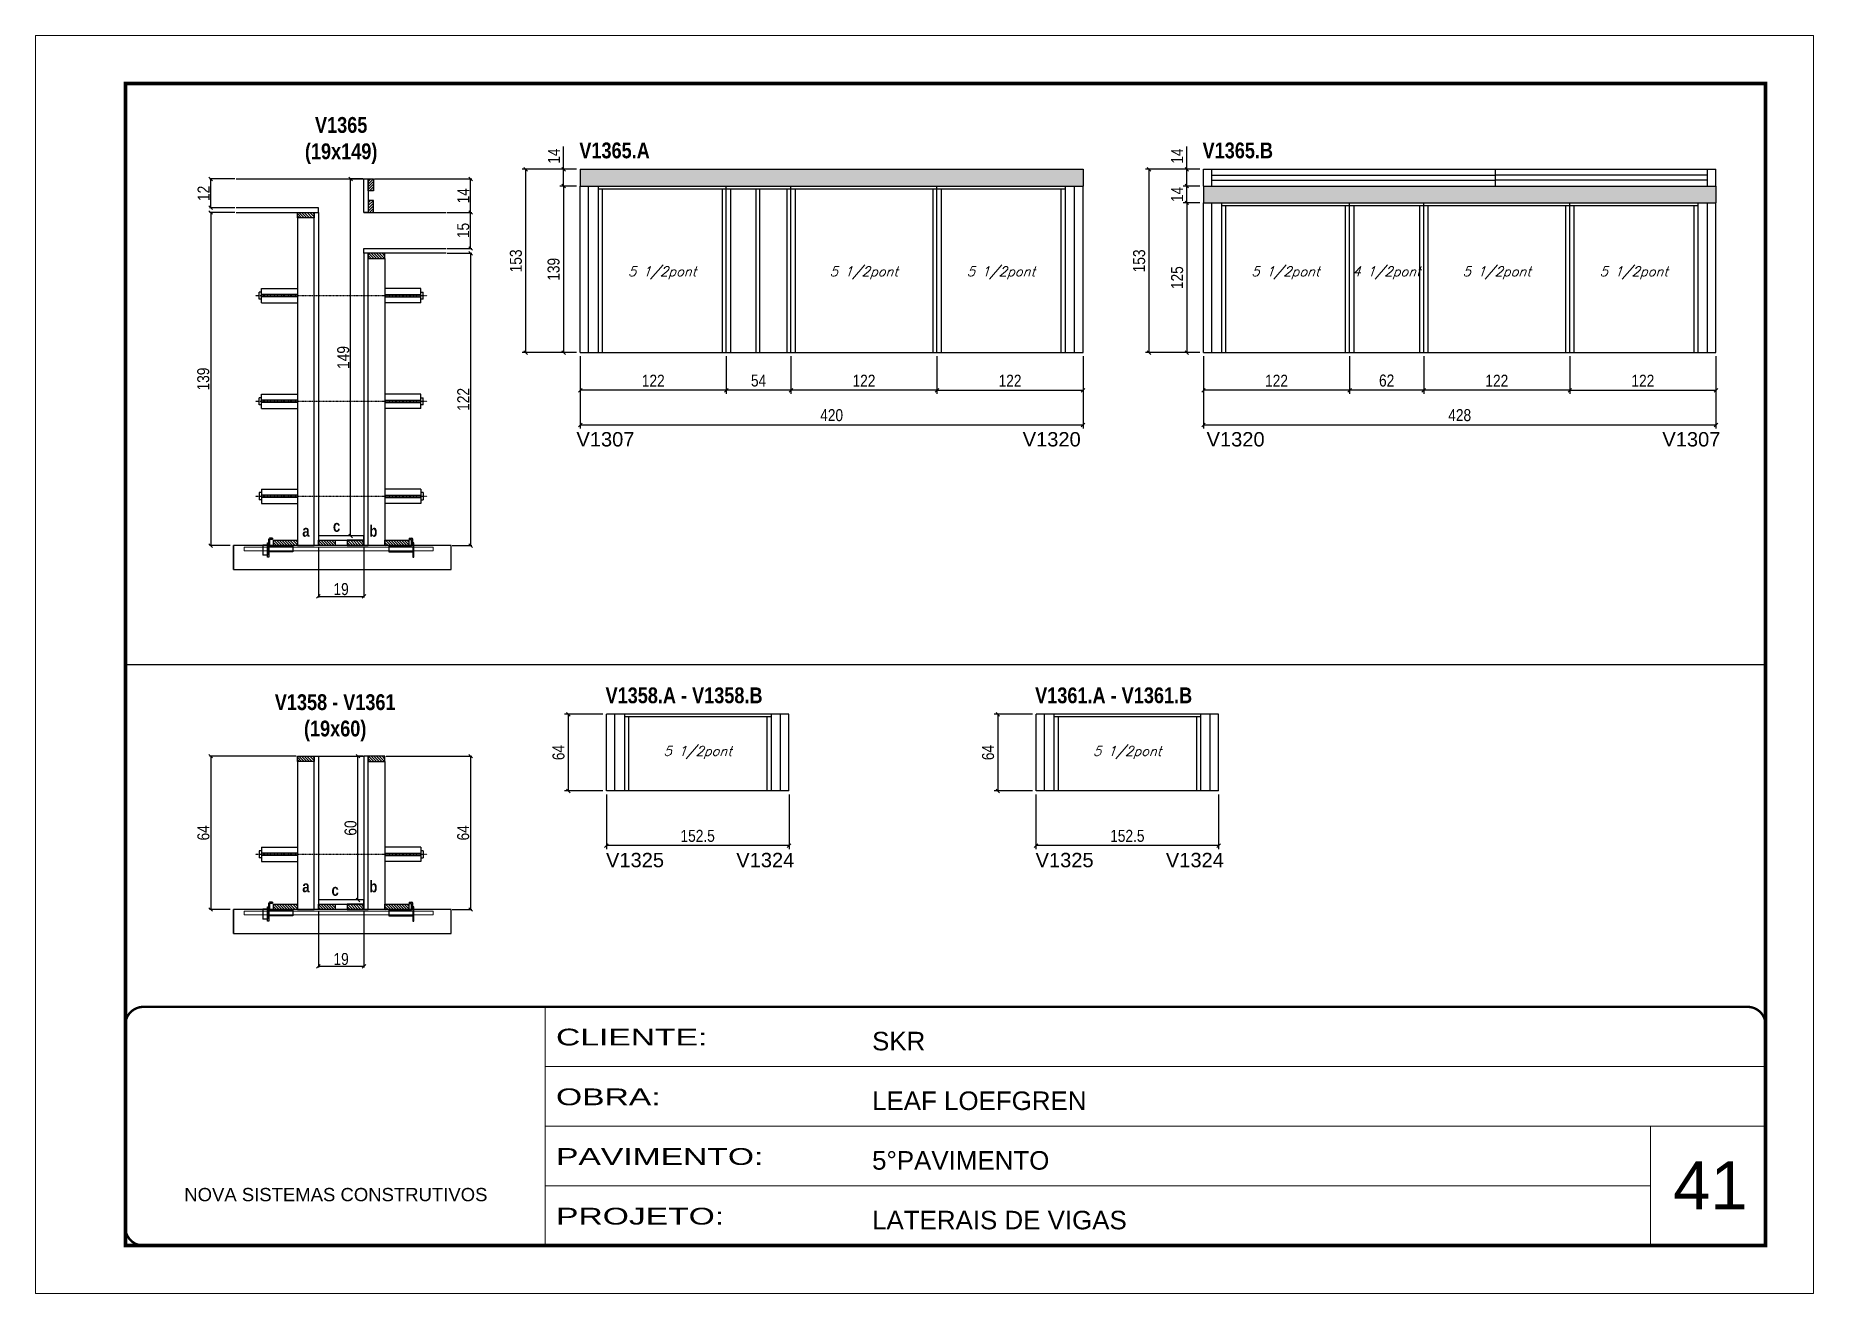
# Model space of a CAD drawing. Extents: x 3309 to 10384, y -2522 to 14608.
# Drawn here: x 3309 to 4794, y 2072 to 3122 of the extents above; entities that cross this region are included whole.
import ezdxf

# ---------------------------------------------------------------- set-up
doc = ezdxf.new("R2010")
doc.units = 0
for name, pattern in [('CONTINUO', [0]), ('DASHED', [0.75, 0.5, -0.25]), ('HIDDEN', [0.375, 0.25, -0.125])]:
    doc.linetypes.add(name, pattern=pattern)
for name, color, linetype in [('5', 5, 'Continuous'), ('barrote', 251, 'Continuous'), ('COTA', 241, 'Continuous'), ('detalhes', 4, 'Continuous'), ('NOMENCLATURA', 7, 'Continuous'), ('Painéis', 200, 'Continuous'), ('presilha', 1, 'Continuous'), ('SARR_2.2x10', 60, 'Continuous'), ('SARR_2.2x7', 40, 'Continuous'), ('SARR_3.5x7', 81, 'Continuous'), ('SARR_EDITAR', 141, 'Continuous'), ('TENSOR', 3, 'Continuous'), ('texto', 7, 'Continuous')]:
    doc.layers.add(name, color=color, linetype=linetype)
for name, color, linetype, lineweight in [('CARIMBO', 255, 'Continuous', 9), ('CONCRETO', 251, 'Continuous', 25), ('Folhas', 255, 'Continuous', 9), ('SARRAFO DE PRESSAO', 251, 'DASHED', 9), ('SCO-___-LAJ', 2, 'Continuous', 0)]:
    doc.layers.add(name, color=color, linetype=linetype, lineweight=lineweight)
doc.styles.add('ARIAL', font='arial.ttf')
doc.styles.add('COTA TECNICA', font='techl___.ttf', dxfattribs={"height": 10})
doc.styles.add('COTA TECNICA 2X', font='techl___.ttf', dxfattribs={"height": 10})
doc.styles.add('Romans', font='romans.shx')
doc.styles.get("Standard").update_dxf_attribs({"font": 'arial.ttf'})
doc.styles.add('TECNICA', font='techb___.ttf', dxfattribs={"height": 10})
doc.styles.add('Tecnologia', font='')
doc.styles.get('Tecnologia').set_extended_font_data('Forgotten Futurist')
doc.dimstyles.new('PAINEL', dxfattribs={"dimtxt": 10, "dimasz": 3, "dimexe": 3, "dimexo": 3, "dimgap": 3, "dimtad": 1, "dimdec": 1, "dimzin": 12, "dimdsep": 46, "dimtxsty": 'COTA TECNICA', "dimblk1": 'OBLIQUE', "dimblk2": 'OBLIQUE', "dimsah": 1, "dimcen": 0.9, "dimclrd": 4, "dimclre": 4, "dimclrt": 240, "dimadec": 1, "dimazin": 3, "dimtfac": 1, "dimtdec": 1, "dimtmove": 0, "dimatfit": 3, "dimfxl": 1, "dimtolj": 1, "dimtzin": 12, "dimarcsym": 0})
doc.dimstyles.new('SECAO', dxfattribs={"dimscale": 0.333333, "dimtxt": 5, "dimasz": 9, "dimexe": 3, "dimexo": 3, "dimgap": 3, "dimtad": 1, "dimdec": 1, "dimlfac": 0.5, "dimzin": 12, "dimdsep": 46, "dimtxsty": 'COTA TECNICA 2X', "dimblk1": 'OBLIQUE', "dimblk2": 'OBLIQUE', "dimsah": 1, "dimcen": 0.9, "dimclrd": 4, "dimclre": 4, "dimclrt": 240, "dimadec": 1, "dimazin": 3, "dimtfac": 1, "dimtdec": 1, "dimtmove": 0, "dimatfit": 3, "dimfxl": 1, "dimtolj": 1, "dimtzin": 12, "dimarcsym": 0})
pattern_1 = [(135, (36781.1714, -120815.7483), (-1.122532015, -1.122532015), [])]
pattern_2 = [(225, (127054.2024, 36096.76), (1.122532015, -1.122532015), [])]
pattern_3 = [(135, (36781.1714, -121119.5846), (-1.122532015, -1.122532015), [])]

msp = doc.modelspace()

# ---------------------------------------------------------------- texts
at = {"layer": '5', "linetype": 'Continuous'}
for s, rotation, p in [('V1307', 359.99996, (3761.16, 2779.11)), ('V1320', 359.99996, (4133.9, 2779.11)), ('V1320', 0.00004, (4287.49, 2779.11)), ('V1307', 0.00004, (4668.18, 2779.11)), ('V1325', 359.99996, (3785.84, 2427.88)), ('V1324', 359.99996, (3894.66, 2427.88)), ('V1325', 359.99996, (4144.66, 2427.88)), ('V1324', 359.99996, (4253.48, 2427.88))]:
    msp.add_text(s, height=12, rotation=rotation, dxfattribs=at).set_placement(p)
at = {"layer": 'CARIMBO', "style": 'ARIAL'}
msp.add_text('41', height=40, dxfattribs=at).set_placement((4677.23, 2142.25))
at = {"layer": 'detalhes', "style": 'TECNICA'}
for s, p in [('a', (3532.16, 2703.78)), ('c', (3557.77, 2707.89)), ('b', (3588.13, 2703.77)), ('a', (3532.16, 2406.98)), ('c', (3556.53, 2404.06)), ('b', (3588.13, 2406.97))]:
    msp.add_text(s, height=9.6, dxfattribs=at).set_placement(p)
at = {"layer": 'NOMENCLATURA', "style": 'TECNICA'}
for s, p in [('V1365.A', (3763.56, 3019.65)), ('V1365.B', (4284.14, 3019.65)), ('V1358.A - V1358.B', (3785.46, 2564.76)), ('V1361.A - V1361.B', (4144.29, 2564.76))]:
    msp.add_text(s, height=13.2, dxfattribs=at).set_placement(p)
at = {"layer": 'NOMENCLATURA', "char_height": 13.2, "attachment_point": 2, "style": 'TECNICA'}
for s, insert in [('V1365\\P(19x149)', (3564.63, 3054.12)), ('V1358 - V1361\\P(19x60)', (3559.63, 2572.28))]:
    msp.add_mtext_dynamic_manual_height_columns(s, width=300.2766, gutter_width=1, heights=[0], dxfattribs=dict(at, insert=insert))
at = {"layer": 'texto', "color": 2, "char_height": 8, "attachment_point": 5, "style": 'Romans'}
for s, insert in [('{\\Q19;\\C256;5 1/2pont}', (3832.77, 2923.97)), ('{\\Q19;\\C256;5 1/2pont}', (4001.27, 2923.97)), ('{\\Q19;\\C256;5 1/2pont}', (4115.77, 2923.97)), ('{\\Q19;\\C256;5 1/2pont}', (4353.36, 2923.97)), ('{\\Q19;\\C256;4 1/2pont}', (4437.86, 2923.97)), ('{\\Q19;\\C256;5 1/2pont}', (4529.86, 2923.97)), ('{\\Q19;\\C256;5 1/2pont}', (4644.36, 2923.97)), ('{\\Q19;\\C256;5 1/2pont}', (3862.43, 2523.58)), ('{\\Q19;\\C256;5 1/2pont}', (4221.26, 2523.58))]:
    msp.add_mtext(s, dxfattribs=dict(at, insert=insert))

# ---------------------------------------------------------------- blocks, each defined once
blk = doc.blocks.new('9999999999')
at = {"color": 30, "linetype": 'CONTINUO'}
for p, q in [((98564.6, 34230.2), (98564.6, 34429.4)), ((98564.6, 34379.6), (99584, 34379.6)), ((98564.6, 34329.8), (99488, 34329.8)), ((99584, 34329.8), (99488, 34329.8)), ((99488, 34329.8), (99488, 34230.2)), ((98564.6, 34280), (99488, 34280))]:
    blk.add_line(p, q, dxfattribs=at)
at = {"color": 30, "linetype": 'CONTINUO', "const_width": 2}
blk.add_lwpolyline([(99584, 34230.2), (99584, 34414.4, 0.414214), (99569, 34429.4), (98229, 34429.4, 0.414214), (98214, 34414.4), (98214, 34245.2, 0.414214), (98229, 34230.2), (99584, 34230.2)], format="xyb", dxfattribs=at)
at = {"layer": 'Folhas'}
blk.add_lwpolyline([(98139, 34190.2), (99624, 34190.2), (99624, 35240.2), (98139, 35240.2)], close=True, dxfattribs=at)
at = {"layer": 'Folhas', "color": 30, "const_width": 3}
blk.add_lwpolyline([(98214, 34230.2), (99584, 34230.2), (99584, 35200.2), (98214, 35200.2)], close=True, dxfattribs=at)
at = {"color": 7, "linetype": 'Continuous', "ltscale": 5, "style": 'ARIAL'}
for s, height, p in [('SKR', 15.48, (98837.7, 34393.1)), ('LEAF LOEFGREN', 15.483, (98837.7, 34343.3)), ('5°PAVIMENTO', 15.483, (98837.7, 34293.5)), ('NOVA SISTEMAS CONSTRUTIVOS', 11.059, (98263.2, 34267.2)), ('LATERAIS DE VIGAS', 15.483, (98837.7, 34243.7))]:
    blk.add_text(s, height=height, dxfattribs=at).set_placement(p)
at = {"layer": 'Folhas', "color": 7, "style": 'Tecnologia', "width": 1.5}
for s, p in [('CLIENTE:', (98573.7, 34397.2)), ('OBRA:', (98573.7, 34347.3)), ('PAVIMENTO:', (98573.7, 34297.5)), ('PROJETO:', (98573.7, 34247.7))]:
    blk.add_text(s, height=14, dxfattribs=at).set_placement(p)
blk = doc.blocks.new('PRESILHA METÁLICA 1')
at = {"layer": 'presilha'}
for p, q in [((0, 13), (6, 13)), ((0, 13), (0, 0)), ((6, 0), (0, 0)), ((6, 15.5), (7.5, 15.5)), ((6, -2.5), (6, 15.5)), ((6, 13), (6, 0)), ((7.5, 10.6), (7.5, 19.9)), ((7.5, 15.5), (7.5, -2.5)), ((37.5, 4.1), (7.5, 4.1)), ((12, 21), (8.6, 21)), ((9, 11.6), (9, 18.9)), ((12, 19.5), (9.6, 19.5)), ((37.5, 11), (9.6, 11)), ((12, 21), (12, 19.5)), ((37.5, 11), (37.5, 4.1)), ((7.5, -2.5), (6, -2.5))]:
    blk.add_line(p, q, dxfattribs=at)
for centre, radius, start, end in [((8.6, 19.9), 1.14, 90, 180), ((9.6, 18.9), 0.57, 90, 180), ((9.6, 11.6), 0.57, 180, 270)]:
    blk.add_arc(centre, radius, start, end, dxfattribs=at)
blk = doc.blocks.new('PRESILHA METÁLICA 2')
at = {"layer": 'presilha'}
for p, q in [((-5.2, 23.5), (-5.2, 22)), ((-5.2, 23.5), (-1.9, 23.5)), ((-0.8, 14.6), (-0.8, 22.4)), ((-30.8, 13.5), (-30.8, 6.6)), ((-30.8, 13.5), (-2.8, 13.5)), ((-30.8, 6.6), (-0.8, 6.6)), ((-5.2, 22), (-2.8, 22)), ((-2.2, 14.1), (-2.2, 21.4)), ((0.8, 18), (-0.8, 18)), ((-0.8, 18), (-0.8, 0)), ((-0.8, 0), (0.8, 0)), ((0.8, 0), (0.8, 18))]:
    blk.add_line(p, q, dxfattribs=at)
for centre, radius, start, end in [((-1.9, 22.4), 1.14, 0, 90), ((-2.8, 21.4), 0.57, 0, 90), ((-2.8, 14.1), 0.57, 270, 0)]:
    blk.add_arc(centre, radius, start, end, dxfattribs=at)
blk = doc.blocks.new('_Oblique')
at = {"color": 0, "linetype": 'ByBlock', "lineweight": -2}
blk.add_line((-0.5, -0.5), (0.5, 0.5), dxfattribs=at)
blk = doc.blocks.new('*D1315')
at = {"layer": 'COTA', "color": 4, "lineweight": -2, "transparency": 16777216}
for p, q in [((3653.3, 2940.4), (3673.7, 2940.4)), ((3672.7, 2940.4), (3672.7, 2696.4)), ((3657.4, 2696.4), (3673.7, 2696.4))]:
    blk.add_line(p, q, dxfattribs=at)
at = {"layer": 'Defpoints', "color": 0, "transparency": 16777216}
for p in [(3652.3, 2940.4), (3656.4, 2696.4), (3672.7, 2696.4)]:
    blk.add_point(p, dxfattribs=at)
at = {"layer": 'COTA', "color": 4, "lineweight": -2, "transparency": 16777216, "xscale": 3, "yscale": 3, "zscale": 3}
for p, rotation in [((3672.7, 2940.4), 90), ((3672.7, 2696.4), 270)]:
    blk.add_blockref('_Oblique', p, dxfattribs=dict(at, rotation=rotation))
at = {"layer": 'COTA', "color": 240, "transparency": 16777216, "insert": (3666.6, 2818.4), "char_height": 10, "attachment_point": 5, "rotation": 90, "style": 'COTA TECNICA 2X'}
blk.add_mtext('\\A1;122', dxfattribs=at)
blk = doc.blocks.new('*D1316')
at = {"layer": 'COTA', "color": 4, "lineweight": -2, "transparency": 16777216}
for p, q in [((3475.9, 2974.4), (3454.7, 2974.4)), ((3455.7, 2974.4), (3455.7, 2696.4)), ((3471.8, 2696.4), (3454.7, 2696.4))]:
    blk.add_line(p, q, dxfattribs=at)
at = {"layer": 'Defpoints', "color": 0, "transparency": 16777216}
for p in [(3476.9, 2974.4), (3455.7, 2696.4), (3472.8, 2696.4)]:
    blk.add_point(p, dxfattribs=at)
at = {"layer": 'COTA', "color": 4, "lineweight": -2, "transparency": 16777216, "xscale": 3, "yscale": 3, "zscale": 3}
for p, rotation in [((3455.7, 2974.4), 90), ((3455.7, 2696.4), 270)]:
    blk.add_blockref('_Oblique', p, dxfattribs=dict(at, rotation=rotation))
at = {"layer": 'COTA', "color": 240, "transparency": 16777216, "insert": (3449.5, 2835.4), "char_height": 10, "attachment_point": 5, "rotation": 90, "style": 'COTA TECNICA 2X'}
blk.add_mtext('\\A1;139', dxfattribs=at)
blk = doc.blocks.new('*D1317')
at = {"layer": 'COTA', "color": 4, "lineweight": -2, "transparency": 16777216}
for p, q in [((3582.6, 3002.4), (3571.5, 3002.4)), ((3572.5, 2704.4), (3572.5, 3002.4)), ((3582.6, 2704.4), (3571.5, 2704.4))]:
    blk.add_line(p, q, dxfattribs=at)
at = {"layer": 'Defpoints', "color": 0, "transparency": 16777216}
for p in [(3572.5, 3002.4), (3583.6, 3002.4), (3583.6, 2704.4)]:
    blk.add_point(p, dxfattribs=at)
at = {"layer": 'COTA', "color": 4, "lineweight": -2, "transparency": 16777216, "xscale": 3, "yscale": 3, "zscale": 3}
for p, rotation in [((3572.5, 3002.4), 90), ((3572.5, 2704.4), 270)]:
    blk.add_blockref('_Oblique', p, dxfattribs=dict(at, rotation=rotation))
at = {"layer": 'COTA', "color": 240, "transparency": 16777216, "insert": (3566.4, 2853.4), "char_height": 10, "attachment_point": 5, "rotation": 90, "style": 'COTA TECNICA 2X'}
blk.add_mtext('\\A1;149', dxfattribs=at)
blk = doc.blocks.new('*D1318')
at = {"layer": 'COTA', "color": 4, "lineweight": -2, "transparency": 16777216}
for p, q in [((3475.9, 3002.4), (3454.7, 3002.4)), ((3455.7, 2978.4), (3455.7, 3002.4)), ((3475.9, 2978.4), (3454.7, 2978.4))]:
    blk.add_line(p, q, dxfattribs=at)
at = {"layer": 'Defpoints', "color": 0, "transparency": 16777216}
for p in [(3455.7, 3002.4), (3476.9, 3002.4), (3476.9, 2978.4)]:
    blk.add_point(p, dxfattribs=at)
at = {"layer": 'COTA', "color": 4, "lineweight": -2, "transparency": 16777216, "xscale": 3, "yscale": 3, "zscale": 3}
for p, rotation in [((3455.7, 3002.4), 90), ((3455.7, 2978.4), 270)]:
    blk.add_blockref('_Oblique', p, dxfattribs=dict(at, rotation=rotation))
at = {"layer": 'COTA', "color": 240, "transparency": 16777216, "insert": (3449.7, 2990.4), "char_height": 10, "attachment_point": 5, "rotation": 90, "style": 'COTA TECNICA 2X'}
blk.add_mtext('\\A1;12', dxfattribs=at)
blk = doc.blocks.new('*D1320')
at = {"layer": 'COTA', "color": 4, "lineweight": -2, "transparency": 16777216}
for p, q in [((3653.3, 2974.4), (3673.7, 2974.4)), ((3672.7, 2944.4), (3672.7, 2974.4)), ((3653.3, 2944.4), (3673.7, 2944.4))]:
    blk.add_line(p, q, dxfattribs=at)
at = {"layer": 'Defpoints', "color": 0, "transparency": 16777216}
for p in [(3652.3, 2974.4), (3672.7, 2974.4), (3652.3, 2944.4)]:
    blk.add_point(p, dxfattribs=at)
at = {"layer": 'COTA', "color": 4, "lineweight": -2, "transparency": 16777216, "xscale": 3, "yscale": 3, "zscale": 3}
for p, rotation in [((3672.7, 2974.4), 90), ((3672.7, 2944.4), 270)]:
    blk.add_blockref('_Oblique', p, dxfattribs=dict(at, rotation=rotation))
at = {"layer": 'COTA', "color": 240, "transparency": 16777216, "insert": (3666.6, 2959.4), "char_height": 10, "attachment_point": 5, "rotation": 90, "style": 'COTA TECNICA 2X'}
blk.add_mtext('\\A1;15', dxfattribs=at)
blk = doc.blocks.new('*D1321')
at = {"layer": 'COTA', "color": 4, "lineweight": -2, "transparency": 16777216}
for p, q in [((3545.6, 2695.4), (3545.6, 2653)), ((3583.6, 2695.4), (3583.6, 2653)), ((3545.6, 2654), (3583.6, 2654))]:
    blk.add_line(p, q, dxfattribs=at)
at = {"layer": 'Defpoints', "color": 0, "transparency": 16777216}
for p in [(3545.6, 2696.4), (3583.6, 2696.4), (3583.6, 2654)]:
    blk.add_point(p, dxfattribs=at)
at = {"layer": 'COTA', "color": 4, "lineweight": -2, "transparency": 16777216, "xscale": 3, "yscale": 3, "zscale": 3, "rotation": 180}
blk.add_blockref('_Oblique', (3545.6, 2654), dxfattribs=at)
at = {"layer": 'COTA', "color": 4, "lineweight": -2, "transparency": 16777216, "xscale": 3, "yscale": 3, "zscale": 3}
blk.add_blockref('_Oblique', (3583.6, 2654), dxfattribs=at)
at = {"layer": 'COTA', "color": 240, "transparency": 16777216, "insert": (3564.6, 2660), "char_height": 10, "attachment_point": 5, "style": 'COTA TECNICA 2X'}
blk.add_mtext('\\A1;19', dxfattribs=at)
blk = doc.blocks.new('*D1319')
at = {"layer": 'COTA', "color": 4, "lineweight": -2, "transparency": 16777216}
for p, q in [((3592.6, 3002.4), (3673.7, 3002.4)), ((3672.7, 2974.4), (3672.7, 3002.4)), ((3653.3, 2974.4), (3673.7, 2974.4))]:
    blk.add_line(p, q, dxfattribs=at)
at = {"layer": 'Defpoints', "color": 0, "transparency": 16777216}
for p in [(3591.6, 3002.4), (3672.7, 3002.4), (3652.3, 2974.4)]:
    blk.add_point(p, dxfattribs=at)
at = {"layer": 'COTA', "color": 4, "lineweight": -2, "transparency": 16777216, "xscale": 3, "yscale": 3, "zscale": 3}
for p, rotation in [((3672.7, 3002.4), 90), ((3672.7, 2974.4), 270)]:
    blk.add_blockref('_Oblique', p, dxfattribs=dict(at, rotation=rotation))
at = {"layer": 'COTA', "color": 240, "transparency": 16777216, "insert": (3666.6, 2988.4), "char_height": 10, "attachment_point": 5, "rotation": 90, "style": 'COTA TECNICA 2X'}
blk.add_mtext('\\A1;14', dxfattribs=at)
blk = doc.blocks.new('*D1322')
at = {"layer": 'COTA', "color": 4, "linetype": 'ByBlock', "lineweight": -2, "transparency": 16777216}
for p, q in [((4062.3, 2854.5), (4062.3, 2823)), ((4184.3, 2854.5), (4184.3, 2823)), ((4062.3, 2826), (4184.3, 2826))]:
    blk.add_line(p, q, dxfattribs=at)
at = {"layer": 'Defpoints', "color": 0, "linetype": 'ByBlock', "transparency": 16777216}
for p in [(4062.3, 2857.5), (4184.3, 2857.5), (4184.3, 2826)]:
    blk.add_point(p, dxfattribs=at)
at = {"layer": 'COTA', "color": 4, "linetype": 'ByBlock', "lineweight": -2, "transparency": 16777216, "xscale": 3, "yscale": 3, "zscale": 3, "rotation": 180}
blk.add_blockref('_Oblique', (4062.3, 2826), dxfattribs=at)
at = {"layer": 'COTA', "color": 4, "linetype": 'ByBlock', "lineweight": -2, "transparency": 16777216, "xscale": 3, "yscale": 3, "zscale": 3}
blk.add_blockref('_Oblique', (4184.3, 2826), dxfattribs=at)
at = {"layer": 'COTA', "color": 240, "linetype": 'ByBlock', "transparency": 16777216, "insert": (4123.3, 2834), "char_height": 10, "attachment_point": 5, "style": 'COTA TECNICA'}
blk.add_mtext('\\A1;122', dxfattribs=at)
blk = doc.blocks.new('*D1323')
at = {"layer": 'COTA', "color": 4, "lineweight": -2, "transparency": 16777216}
for p, q in [((3940.3, 2854.5), (3940.3, 2823)), ((4062.3, 2854.5), (4062.3, 2823)), ((4062.3, 2826), (3940.3, 2826))]:
    blk.add_line(p, q, dxfattribs=at)
at = {"layer": 'Defpoints', "color": 0, "transparency": 16777216}
for p in [(3940.3, 2857.5), (4062.3, 2857.5), (3940.3, 2826)]:
    blk.add_point(p, dxfattribs=at)
at = {"layer": 'COTA', "color": 4, "lineweight": -2, "transparency": 16777216, "xscale": 3, "yscale": 3, "zscale": 3, "rotation": 180}
blk.add_blockref('_Oblique', (3940.3, 2826), dxfattribs=at)
at = {"layer": 'COTA', "color": 4, "lineweight": -2, "transparency": 16777216, "xscale": 3, "yscale": 3, "zscale": 3}
blk.add_blockref('_Oblique', (4062.3, 2826), dxfattribs=at)
at = {"layer": 'COTA', "color": 240, "transparency": 16777216, "insert": (4001.3, 2834), "char_height": 10, "attachment_point": 5, "style": 'COTA TECNICA'}
blk.add_mtext('\\A1;122', dxfattribs=at)
blk = doc.blocks.new('*D1324')
at = {"layer": 'COTA', "color": 4, "lineweight": -2, "transparency": 16777216}
for p, q in [((3764.3, 2854.5), (3764.3, 2823)), ((3886.3, 2854.5), (3886.3, 2823)), ((3886.3, 2826), (3764.3, 2826))]:
    blk.add_line(p, q, dxfattribs=at)
at = {"layer": 'Defpoints', "color": 0, "transparency": 16777216}
for p in [(3764.3, 2857.5), (3886.3, 2857.5), (3764.3, 2826)]:
    blk.add_point(p, dxfattribs=at)
at = {"layer": 'COTA', "color": 4, "lineweight": -2, "transparency": 16777216, "xscale": 3, "yscale": 3, "zscale": 3, "rotation": 180}
blk.add_blockref('_Oblique', (3764.3, 2826), dxfattribs=at)
at = {"layer": 'COTA', "color": 4, "lineweight": -2, "transparency": 16777216, "xscale": 3, "yscale": 3, "zscale": 3}
blk.add_blockref('_Oblique', (3886.3, 2826), dxfattribs=at)
at = {"layer": 'COTA', "color": 240, "transparency": 16777216, "insert": (3825.3, 2834), "char_height": 10, "attachment_point": 5, "style": 'COTA TECNICA'}
blk.add_mtext('\\A1;122', dxfattribs=at)
blk = doc.blocks.new('*D1325')
at = {"layer": 'COTA', "color": 4, "lineweight": -2, "transparency": 16777216}
for p, q in [((3886.3, 2854.5), (3886.3, 2823)), ((3940.3, 2854.5), (3940.3, 2823)), ((3940.3, 2826), (3886.3, 2826))]:
    blk.add_line(p, q, dxfattribs=at)
at = {"layer": 'Defpoints', "color": 0, "transparency": 16777216}
for p in [(3886.3, 2857.5), (3940.3, 2857.5), (3886.3, 2826)]:
    blk.add_point(p, dxfattribs=at)
at = {"layer": 'COTA', "color": 4, "lineweight": -2, "transparency": 16777216, "xscale": 3, "yscale": 3, "zscale": 3, "rotation": 180}
blk.add_blockref('_Oblique', (3886.3, 2826), dxfattribs=at)
at = {"layer": 'COTA', "color": 4, "lineweight": -2, "transparency": 16777216, "xscale": 3, "yscale": 3, "zscale": 3}
blk.add_blockref('_Oblique', (3940.3, 2826), dxfattribs=at)
at = {"layer": 'COTA', "color": 240, "transparency": 16777216, "insert": (3913.3, 2834.1), "char_height": 10, "attachment_point": 5, "style": 'COTA TECNICA'}
blk.add_mtext('\\A1;54', dxfattribs=at)
blk = doc.blocks.new('*D1326')
at = {"layer": 'COTA', "color": 4, "lineweight": -2, "transparency": 16777216}
for p, q in [((3764.3, 2854.5), (3764.3, 2794.1)), ((4184.3, 2854.5), (4184.3, 2794.1)), ((3764.3, 2797.1), (4184.3, 2797.1))]:
    blk.add_line(p, q, dxfattribs=at)
at = {"layer": 'Defpoints', "color": 0, "transparency": 16777216}
for p in [(3764.3, 2857.5), (4184.3, 2857.5), (4184.3, 2797.1)]:
    blk.add_point(p, dxfattribs=at)
at = {"layer": 'COTA', "color": 4, "lineweight": -2, "transparency": 16777216, "xscale": 3, "yscale": 3, "zscale": 3, "rotation": 180}
blk.add_blockref('_Oblique', (3764.3, 2797.1), dxfattribs=at)
at = {"layer": 'COTA', "color": 4, "lineweight": -2, "transparency": 16777216, "xscale": 3, "yscale": 3, "zscale": 3}
blk.add_blockref('_Oblique', (4184.3, 2797.1), dxfattribs=at)
at = {"layer": 'COTA', "color": 240, "transparency": 16777216, "insert": (3974.3, 2805.2), "char_height": 10, "attachment_point": 5, "style": 'COTA TECNICA'}
blk.add_mtext('\\A1;420', dxfattribs=at)
blk = doc.blocks.new('*D1327')
at = {"layer": 'COTA', "color": 4, "lineweight": -2, "transparency": 16777216}
for p, q in [((3750.4, 3010.5), (3750.4, 3029.6)), ((3761.3, 3010.5), (3747.4, 3010.5)), ((3750.4, 2996.5), (3750.4, 3010.5)), ((3761.3, 2996.5), (3747.4, 2996.5))]:
    blk.add_line(p, q, dxfattribs=at)
at = {"layer": 'Defpoints', "color": 0, "transparency": 16777216}
for p in [(3750.4, 3010.5), (3764.3, 3010.5), (3764.3, 2996.5)]:
    blk.add_point(p, dxfattribs=at)
at = {"layer": 'COTA', "color": 4, "lineweight": -2, "transparency": 16777216, "xscale": 3, "yscale": 3, "zscale": 3}
for p, rotation in [((3750.4, 3010.5), 90), ((3750.4, 2996.5), 270)]:
    blk.add_blockref('_Oblique', p, dxfattribs=dict(at, rotation=rotation))
at = {"layer": 'COTA', "color": 240, "transparency": 16777216, "insert": (3742.3, 3021.5), "char_height": 10, "attachment_point": 5, "rotation": 90, "style": 'COTA TECNICA'}
blk.add_mtext('\\A1;14', dxfattribs=at)
blk = doc.blocks.new('*D1328')
at = {"layer": 'COTA', "color": 4, "lineweight": -2, "transparency": 16777216}
for p, q in [((3761.3, 2996.5), (3747.4, 2996.5)), ((3750.4, 2996.5), (3750.4, 2857.5)), ((3761.3, 2857.5), (3747.4, 2857.5))]:
    blk.add_line(p, q, dxfattribs=at)
at = {"layer": 'Defpoints', "color": 0, "transparency": 16777216}
for p in [(3764.3, 2996.5), (3750.4, 2857.5), (3764.3, 2857.5)]:
    blk.add_point(p, dxfattribs=at)
at = {"layer": 'COTA', "color": 4, "lineweight": -2, "transparency": 16777216, "xscale": 3, "yscale": 3, "zscale": 3}
for p, rotation in [((3750.4, 2996.5), 90), ((3750.4, 2857.5), 270)]:
    blk.add_blockref('_Oblique', p, dxfattribs=dict(at, rotation=rotation))
at = {"layer": 'COTA', "color": 240, "transparency": 16777216, "insert": (3742.1, 2927), "char_height": 10, "attachment_point": 5, "rotation": 90, "style": 'COTA TECNICA'}
blk.add_mtext('\\A1;139', dxfattribs=at)
blk = doc.blocks.new('*D1329')
at = {"layer": 'COTA', "color": 4, "lineweight": -2, "transparency": 16777216}
for p, q in [((3761.3, 3010.5), (3715.8, 3010.5)), ((3718.8, 2857.5), (3718.8, 3010.5)), ((3761.3, 2857.5), (3715.8, 2857.5))]:
    blk.add_line(p, q, dxfattribs=at)
at = {"layer": 'Defpoints', "color": 0, "transparency": 16777216}
for p in [(3718.8, 3010.5), (3764.3, 3010.5), (3764.3, 2857.5)]:
    blk.add_point(p, dxfattribs=at)
at = {"layer": 'COTA', "color": 4, "lineweight": -2, "transparency": 16777216, "xscale": 3, "yscale": 3, "zscale": 3}
for p, rotation in [((3718.8, 3010.5), 90), ((3718.8, 2857.5), 270)]:
    blk.add_blockref('_Oblique', p, dxfattribs=dict(at, rotation=rotation))
at = {"layer": 'COTA', "color": 240, "transparency": 16777216, "insert": (3710.6, 2934), "char_height": 10, "attachment_point": 5, "rotation": 90, "style": 'COTA TECNICA'}
blk.add_mtext('\\A1;153', dxfattribs=at)
blk = doc.blocks.new('*D1330')
at = {"layer": 'COTA', "color": 4, "linetype": 'ByBlock', "lineweight": -2, "transparency": 16777216}
for p, q in [((4590.9, 2854.5), (4590.9, 2823)), ((4712.9, 2854.5), (4712.9, 2823)), ((4590.9, 2826), (4712.9, 2826))]:
    blk.add_line(p, q, dxfattribs=at)
at = {"layer": 'Defpoints', "color": 0, "linetype": 'ByBlock', "transparency": 16777216}
for p in [(4590.9, 2857.5), (4712.9, 2857.5), (4712.9, 2826)]:
    blk.add_point(p, dxfattribs=at)
at = {"layer": 'COTA', "color": 4, "linetype": 'ByBlock', "lineweight": -2, "transparency": 16777216, "xscale": 3, "yscale": 3, "zscale": 3, "rotation": 180}
blk.add_blockref('_Oblique', (4590.9, 2826), dxfattribs=at)
at = {"layer": 'COTA', "color": 4, "linetype": 'ByBlock', "lineweight": -2, "transparency": 16777216, "xscale": 3, "yscale": 3, "zscale": 3}
blk.add_blockref('_Oblique', (4712.9, 2826), dxfattribs=at)
at = {"layer": 'COTA', "color": 240, "linetype": 'ByBlock', "transparency": 16777216, "insert": (4651.9, 2834), "char_height": 10, "attachment_point": 5, "style": 'COTA TECNICA'}
blk.add_mtext('\\A1;122', dxfattribs=at)
blk = doc.blocks.new('*D1334')
at = {"layer": 'COTA', "color": 4, "lineweight": -2, "transparency": 16777216}
for p, q in [((4468.9, 2854.5), (4468.9, 2823)), ((4590.9, 2854.5), (4590.9, 2823)), ((4590.9, 2826), (4468.9, 2826))]:
    blk.add_line(p, q, dxfattribs=at)
at = {"layer": 'Defpoints', "color": 0, "transparency": 16777216}
for p in [(4468.9, 2857.5), (4590.9, 2857.5), (4468.9, 2826)]:
    blk.add_point(p, dxfattribs=at)
at = {"layer": 'COTA', "color": 4, "lineweight": -2, "transparency": 16777216, "xscale": 3, "yscale": 3, "zscale": 3, "rotation": 180}
blk.add_blockref('_Oblique', (4468.9, 2826), dxfattribs=at)
at = {"layer": 'COTA', "color": 4, "lineweight": -2, "transparency": 16777216, "xscale": 3, "yscale": 3, "zscale": 3}
blk.add_blockref('_Oblique', (4590.9, 2826), dxfattribs=at)
at = {"layer": 'COTA', "color": 240, "transparency": 16777216, "insert": (4529.9, 2834), "char_height": 10, "attachment_point": 5, "style": 'COTA TECNICA'}
blk.add_mtext('\\A1;122', dxfattribs=at)
blk = doc.blocks.new('*D1335')
at = {"layer": 'COTA', "color": 4, "lineweight": -2, "transparency": 16777216}
for p, q in [((4284.9, 2854.5), (4284.9, 2823)), ((4406.9, 2854.5), (4406.9, 2823)), ((4406.9, 2826), (4284.9, 2826))]:
    blk.add_line(p, q, dxfattribs=at)
at = {"layer": 'Defpoints', "color": 0, "transparency": 16777216}
for p in [(4284.9, 2857.5), (4406.9, 2857.5), (4284.9, 2826)]:
    blk.add_point(p, dxfattribs=at)
at = {"layer": 'COTA', "color": 4, "lineweight": -2, "transparency": 16777216, "xscale": 3, "yscale": 3, "zscale": 3, "rotation": 180}
blk.add_blockref('_Oblique', (4284.9, 2826), dxfattribs=at)
at = {"layer": 'COTA', "color": 4, "lineweight": -2, "transparency": 16777216, "xscale": 3, "yscale": 3, "zscale": 3}
blk.add_blockref('_Oblique', (4406.9, 2826), dxfattribs=at)
at = {"layer": 'COTA', "color": 240, "transparency": 16777216, "insert": (4345.9, 2834), "char_height": 10, "attachment_point": 5, "style": 'COTA TECNICA'}
blk.add_mtext('\\A1;122', dxfattribs=at)
blk = doc.blocks.new('*D1336')
at = {"layer": 'COTA', "color": 4, "lineweight": -2, "transparency": 16777216}
for p, q in [((4406.9, 2854.5), (4406.9, 2823)), ((4468.9, 2854.5), (4468.9, 2823)), ((4468.9, 2826), (4406.9, 2826))]:
    blk.add_line(p, q, dxfattribs=at)
at = {"layer": 'Defpoints', "color": 0, "transparency": 16777216}
for p in [(4406.9, 2857.5), (4468.9, 2857.5), (4406.9, 2826)]:
    blk.add_point(p, dxfattribs=at)
at = {"layer": 'COTA', "color": 4, "lineweight": -2, "transparency": 16777216, "xscale": 3, "yscale": 3, "zscale": 3, "rotation": 180}
blk.add_blockref('_Oblique', (4406.9, 2826), dxfattribs=at)
at = {"layer": 'COTA', "color": 4, "lineweight": -2, "transparency": 16777216, "xscale": 3, "yscale": 3, "zscale": 3}
blk.add_blockref('_Oblique', (4468.9, 2826), dxfattribs=at)
at = {"layer": 'COTA', "color": 240, "transparency": 16777216, "insert": (4437.9, 2834.1), "char_height": 10, "attachment_point": 5, "style": 'COTA TECNICA'}
blk.add_mtext('\\A1;62', dxfattribs=at)
blk = doc.blocks.new('*D1337')
at = {"layer": 'COTA', "color": 4, "lineweight": -2, "transparency": 16777216}
for p, q in [((4284.9, 2854.5), (4284.9, 2794.1)), ((4712.9, 2854.5), (4712.9, 2794.1)), ((4284.9, 2797.1), (4712.9, 2797.1))]:
    blk.add_line(p, q, dxfattribs=at)
at = {"layer": 'Defpoints', "color": 0, "transparency": 16777216}
for p in [(4284.9, 2857.5), (4712.9, 2857.5), (4712.9, 2797.1)]:
    blk.add_point(p, dxfattribs=at)
at = {"layer": 'COTA', "color": 4, "lineweight": -2, "transparency": 16777216, "xscale": 3, "yscale": 3, "zscale": 3, "rotation": 180}
blk.add_blockref('_Oblique', (4284.9, 2797.1), dxfattribs=at)
at = {"layer": 'COTA', "color": 4, "lineweight": -2, "transparency": 16777216, "xscale": 3, "yscale": 3, "zscale": 3}
blk.add_blockref('_Oblique', (4712.9, 2797.1), dxfattribs=at)
at = {"layer": 'COTA', "color": 240, "transparency": 16777216, "insert": (4498.9, 2805.2), "char_height": 10, "attachment_point": 5, "style": 'COTA TECNICA'}
blk.add_mtext('\\A1;428', dxfattribs=at)
blk = doc.blocks.new('*D1331')
at = {"layer": 'COTA', "color": 4, "lineweight": -2, "transparency": 16777216}
for p, q in [((4281.9, 2996.5), (4268, 2996.5)), ((4271, 2982.5), (4271, 2996.5)), ((4281.9, 2982.5), (4268, 2982.5))]:
    blk.add_line(p, q, dxfattribs=at)
at = {"layer": 'Defpoints', "color": 0, "transparency": 16777216}
for p in [(4271, 2996.5), (4284.9, 2996.5), (4284.9, 2982.5)]:
    blk.add_point(p, dxfattribs=at)
at = {"layer": 'COTA', "color": 4, "lineweight": -2, "transparency": 16777216, "xscale": 3, "yscale": 3, "zscale": 3}
for p, rotation in [((4271, 2996.5), 90), ((4271, 2982.5), 270)]:
    blk.add_blockref('_Oblique', p, dxfattribs=dict(at, rotation=rotation))
at = {"layer": 'COTA', "color": 240, "transparency": 16777216, "insert": (4262.9, 2989.5), "char_height": 10, "attachment_point": 5, "rotation": 90, "style": 'COTA TECNICA'}
blk.add_mtext('\\A1;14', dxfattribs=at)
blk = doc.blocks.new('*D1332')
at = {"layer": 'COTA', "color": 4, "lineweight": -2, "transparency": 16777216}
for p, q in [((4281.9, 2982.5), (4268, 2982.5)), ((4271, 2982.5), (4271, 2857.5)), ((4281.9, 2857.5), (4268, 2857.5))]:
    blk.add_line(p, q, dxfattribs=at)
at = {"layer": 'Defpoints', "color": 0, "transparency": 16777216}
for p in [(4284.9, 2982.5), (4271, 2857.5), (4284.9, 2857.5)]:
    blk.add_point(p, dxfattribs=at)
at = {"layer": 'COTA', "color": 4, "lineweight": -2, "transparency": 16777216, "xscale": 3, "yscale": 3, "zscale": 3}
for p, rotation in [((4271, 2982.5), 90), ((4271, 2857.5), 270)]:
    blk.add_blockref('_Oblique', p, dxfattribs=dict(at, rotation=rotation))
at = {"layer": 'COTA', "color": 240, "transparency": 16777216, "insert": (4262.9, 2920), "char_height": 10, "attachment_point": 5, "rotation": 90, "style": 'COTA TECNICA'}
blk.add_mtext('\\A1;125', dxfattribs=at)
blk = doc.blocks.new('*D1333')
at = {"layer": 'COTA', "color": 4, "lineweight": -2, "transparency": 16777216}
for p, q in [((4281.9, 3010.5), (4236.4, 3010.5)), ((4239.4, 2857.5), (4239.4, 3010.5)), ((4281.9, 2857.5), (4236.4, 2857.5))]:
    blk.add_line(p, q, dxfattribs=at)
at = {"layer": 'Defpoints', "color": 0, "transparency": 16777216}
for p in [(4239.4, 3010.5), (4284.9, 3010.5), (4284.9, 2857.5)]:
    blk.add_point(p, dxfattribs=at)
at = {"layer": 'COTA', "color": 4, "lineweight": -2, "transparency": 16777216, "xscale": 3, "yscale": 3, "zscale": 3}
for p, rotation in [((4239.4, 3010.5), 90), ((4239.4, 2857.5), 270)]:
    blk.add_blockref('_Oblique', p, dxfattribs=dict(at, rotation=rotation))
at = {"layer": 'COTA', "color": 240, "transparency": 16777216, "insert": (4231.2, 2934), "char_height": 10, "attachment_point": 5, "rotation": 90, "style": 'COTA TECNICA'}
blk.add_mtext('\\A1;153', dxfattribs=at)
blk = doc.blocks.new('*D1338')
at = {"layer": 'COTA', "color": 4, "lineweight": -2, "transparency": 16777216}
for p, q in [((4271, 3010.5), (4271, 3029.6)), ((4281.9, 3010.5), (4268, 3010.5)), ((4271, 2996.5), (4271, 3010.5)), ((4281.9, 2996.5), (4268, 2996.5))]:
    blk.add_line(p, q, dxfattribs=at)
at = {"layer": 'Defpoints', "color": 0, "transparency": 16777216}
for p in [(4271, 3010.5), (4284.9, 3010.5), (4284.9, 2996.5)]:
    blk.add_point(p, dxfattribs=at)
at = {"layer": 'COTA', "color": 4, "lineweight": -2, "transparency": 16777216, "xscale": 3, "yscale": 3, "zscale": 3}
for p, rotation in [((4271, 3010.5), 90), ((4271, 2996.5), 270)]:
    blk.add_blockref('_Oblique', p, dxfattribs=dict(at, rotation=rotation))
at = {"layer": 'COTA', "color": 240, "transparency": 16777216, "insert": (4262.9, 3021.5), "char_height": 10, "attachment_point": 5, "rotation": 90, "style": 'COTA TECNICA'}
blk.add_mtext('\\A1;14', dxfattribs=at)
blk = doc.blocks.new('*D1423')
at = {"layer": 'COTA', "color": 4, "lineweight": -2, "transparency": 16777216}
for p, q in [((3545.6, 2391.6), (3545.6, 2344.1)), ((3583.6, 2391.6), (3583.6, 2344.1)), ((3583.6, 2345.1), (3545.6, 2345.1))]:
    blk.add_line(p, q, dxfattribs=at)
at = {"layer": 'Defpoints', "color": 0, "transparency": 16777216}
for p in [(3545.6, 2392.6), (3583.6, 2392.6), (3545.6, 2345.1)]:
    blk.add_point(p, dxfattribs=at)
at = {"layer": 'COTA', "color": 4, "lineweight": -2, "transparency": 16777216, "xscale": 3, "yscale": 3, "zscale": 3, "rotation": 180}
blk.add_blockref('_Oblique', (3545.6, 2345.1), dxfattribs=at)
at = {"layer": 'COTA', "color": 4, "lineweight": -2, "transparency": 16777216, "xscale": 3, "yscale": 3, "zscale": 3}
blk.add_blockref('_Oblique', (3583.6, 2345.1), dxfattribs=at)
at = {"layer": 'COTA', "color": 240, "transparency": 16777216, "insert": (3564.6, 2351.2), "char_height": 10, "attachment_point": 5, "style": 'COTA TECNICA 2X'}
blk.add_mtext('\\A1;19', dxfattribs=at)
blk = doc.blocks.new('*D1424')
at = {"layer": 'COTA', "color": 4, "lineweight": -2, "transparency": 16777216}
for p, q in [((3602.2, 2520.6), (3673.7, 2520.6)), ((3672.7, 2520.6), (3672.7, 2392.6)), ((3657.4, 2392.6), (3673.7, 2392.6))]:
    blk.add_line(p, q, dxfattribs=at)
at = {"layer": 'Defpoints', "color": 0, "transparency": 16777216}
for p in [(3601.2, 2520.6), (3656.4, 2392.6), (3672.7, 2392.6)]:
    blk.add_point(p, dxfattribs=at)
at = {"layer": 'COTA', "color": 4, "lineweight": -2, "transparency": 16777216, "xscale": 3, "yscale": 3, "zscale": 3}
for p, rotation in [((3672.7, 2520.6), 90), ((3672.7, 2392.6), 270)]:
    blk.add_blockref('_Oblique', p, dxfattribs=dict(at, rotation=rotation))
at = {"layer": 'COTA', "color": 240, "transparency": 16777216, "insert": (3666.6, 2456.6), "char_height": 10, "attachment_point": 5, "rotation": 90, "style": 'COTA TECNICA 2X'}
blk.add_mtext('\\A1;64', dxfattribs=at)
blk = doc.blocks.new('*D1425')
at = {"layer": 'COTA', "color": 4, "lineweight": -2, "transparency": 16777216}
for p, q in [((3527, 2520.6), (3454.7, 2520.6)), ((3455.7, 2520.6), (3455.7, 2392.6)), ((3471.8, 2392.6), (3454.7, 2392.6))]:
    blk.add_line(p, q, dxfattribs=at)
at = {"layer": 'Defpoints', "color": 0, "transparency": 16777216}
for p in [(3528, 2520.6), (3455.7, 2392.6), (3472.8, 2392.6)]:
    blk.add_point(p, dxfattribs=at)
at = {"layer": 'COTA', "color": 4, "lineweight": -2, "transparency": 16777216, "xscale": 3, "yscale": 3, "zscale": 3}
for p, rotation in [((3455.7, 2520.6), 90), ((3455.7, 2392.6), 270)]:
    blk.add_blockref('_Oblique', p, dxfattribs=dict(at, rotation=rotation))
at = {"layer": 'COTA', "color": 240, "transparency": 16777216, "insert": (3449.6, 2456.6), "char_height": 10, "attachment_point": 5, "rotation": 90, "style": 'COTA TECNICA 2X'}
blk.add_mtext('\\A1;64', dxfattribs=at)
blk = doc.blocks.new('*D1426')
at = {"layer": 'COTA', "color": 4, "lineweight": -2, "transparency": 16777216}
for p, q in [((3582.6, 2520.6), (3577.6, 2520.6)), ((3578.6, 2400.6), (3578.6, 2520.6)), ((3582.6, 2400.6), (3577.6, 2400.6))]:
    blk.add_line(p, q, dxfattribs=at)
at = {"layer": 'Defpoints', "color": 0, "transparency": 16777216}
for p in [(3578.6, 2520.6), (3583.6, 2520.6), (3583.6, 2400.6)]:
    blk.add_point(p, dxfattribs=at)
at = {"layer": 'COTA', "color": 4, "lineweight": -2, "transparency": 16777216, "xscale": 3, "yscale": 3, "zscale": 3}
for p, rotation in [((3578.6, 2520.6), 90), ((3578.6, 2400.6), 270)]:
    blk.add_blockref('_Oblique', p, dxfattribs=dict(at, rotation=rotation))
at = {"layer": 'COTA', "color": 240, "transparency": 16777216, "insert": (3572.5, 2460.6), "char_height": 10, "attachment_point": 5, "rotation": 90, "style": 'COTA TECNICA 2X'}
blk.add_mtext('\\A1;60', dxfattribs=at)
blk = doc.blocks.new('*D1427')
at = {"layer": 'COTA', "color": 4, "linetype": 'ByBlock', "lineweight": -2, "transparency": 16777216}
for p, q in [((3786.2, 2488.6), (3786.2, 2442.9)), ((3938.7, 2488.6), (3938.7, 2442.9)), ((3938.7, 2445.9), (3786.2, 2445.9))]:
    blk.add_line(p, q, dxfattribs=at)
at = {"layer": 'Defpoints', "color": 0, "linetype": 'ByBlock', "transparency": 16777216}
for p in [(3786.2, 2491.6), (3938.7, 2491.6), (3786.2, 2445.9)]:
    blk.add_point(p, dxfattribs=at)
at = {"layer": 'COTA', "color": 4, "linetype": 'ByBlock', "lineweight": -2, "transparency": 16777216, "xscale": 3, "yscale": 3, "zscale": 3, "rotation": 180}
blk.add_blockref('_Oblique', (3786.2, 2445.9), dxfattribs=at)
at = {"layer": 'COTA', "color": 4, "linetype": 'ByBlock', "lineweight": -2, "transparency": 16777216, "xscale": 3, "yscale": 3, "zscale": 3}
blk.add_blockref('_Oblique', (3938.7, 2445.9), dxfattribs=at)
at = {"layer": 'COTA', "color": 240, "linetype": 'ByBlock', "transparency": 16777216, "insert": (3862.4, 2454), "char_height": 10, "attachment_point": 5, "style": 'COTA TECNICA'}
blk.add_mtext('\\A1;152.5', dxfattribs=at)
blk = doc.blocks.new('*D1428')
at = {"layer": 'COTA', "color": 4, "lineweight": -2, "transparency": 16777216}
for p, q in [((3783.2, 2555.6), (3751.3, 2555.6)), ((3754.3, 2555.6), (3754.3, 2491.6)), ((3783.2, 2491.6), (3751.3, 2491.6))]:
    blk.add_line(p, q, dxfattribs=at)
at = {"layer": 'Defpoints', "color": 0, "transparency": 16777216}
for p in [(3786.2, 2555.6), (3754.3, 2491.6), (3786.2, 2491.6)]:
    blk.add_point(p, dxfattribs=at)
at = {"layer": 'COTA', "color": 4, "lineweight": -2, "transparency": 16777216, "xscale": 3, "yscale": 3, "zscale": 3}
for p, rotation in [((3754.3, 2555.6), 90), ((3754.3, 2491.6), 270)]:
    blk.add_blockref('_Oblique', p, dxfattribs=dict(at, rotation=rotation))
at = {"layer": 'COTA', "color": 240, "transparency": 16777216, "insert": (3746.2, 2523.6), "char_height": 10, "attachment_point": 5, "rotation": 90, "style": 'COTA TECNICA'}
blk.add_mtext('\\A1;64', dxfattribs=at)
blk = doc.blocks.new('*D1430')
at = {"layer": 'COTA', "color": 4, "linetype": 'ByBlock', "lineweight": -2, "transparency": 16777216}
for p, q in [((4145, 2488.6), (4145, 2442.9)), ((4297.5, 2488.6), (4297.5, 2442.9)), ((4297.5, 2445.9), (4145, 2445.9))]:
    blk.add_line(p, q, dxfattribs=at)
at = {"layer": 'Defpoints', "color": 0, "linetype": 'ByBlock', "transparency": 16777216}
for p in [(4145, 2491.6), (4297.5, 2491.6), (4145, 2445.9)]:
    blk.add_point(p, dxfattribs=at)
at = {"layer": 'COTA', "color": 4, "linetype": 'ByBlock', "lineweight": -2, "transparency": 16777216, "xscale": 3, "yscale": 3, "zscale": 3, "rotation": 180}
blk.add_blockref('_Oblique', (4145, 2445.9), dxfattribs=at)
at = {"layer": 'COTA', "color": 4, "linetype": 'ByBlock', "lineweight": -2, "transparency": 16777216, "xscale": 3, "yscale": 3, "zscale": 3}
blk.add_blockref('_Oblique', (4297.5, 2445.9), dxfattribs=at)
at = {"layer": 'COTA', "color": 240, "linetype": 'ByBlock', "transparency": 16777216, "insert": (4221.3, 2454), "char_height": 10, "attachment_point": 5, "style": 'COTA TECNICA'}
blk.add_mtext('\\A1;152.5', dxfattribs=at)
blk = doc.blocks.new('*D1429')
at = {"layer": 'COTA', "color": 4, "lineweight": -2, "transparency": 16777216}
for p, q in [((4142, 2555.6), (4110.1, 2555.6)), ((4113.1, 2555.6), (4113.1, 2491.6)), ((4142, 2491.6), (4110.1, 2491.6))]:
    blk.add_line(p, q, dxfattribs=at)
at = {"layer": 'Defpoints', "color": 0, "transparency": 16777216}
for p in [(4145, 2555.6), (4113.1, 2491.6), (4145, 2491.6)]:
    blk.add_point(p, dxfattribs=at)
at = {"layer": 'COTA', "color": 4, "lineweight": -2, "transparency": 16777216, "xscale": 3, "yscale": 3, "zscale": 3}
for p, rotation in [((4113.1, 2555.6), 90), ((4113.1, 2491.6), 270)]:
    blk.add_blockref('_Oblique', p, dxfattribs=dict(at, rotation=rotation))
at = {"layer": 'COTA', "color": 240, "transparency": 16777216, "insert": (4105, 2523.6), "char_height": 10, "attachment_point": 5, "rotation": 90, "style": 'COTA TECNICA'}
blk.add_mtext('\\A1;64', dxfattribs=at)

# ---------------------------------------------------------------- dimensions: what is measured, and where the dimension line sits
at = {"layer": 'COTA'}
for base, p1, p2, angle, dimstyle, picture, middle in [((3750.39, 3010.47), (3764.27, 2996.47), (3764.27, 3010.47), 90, 'PAINEL', '*D1327', (3742.32, 3021.52)), ((4270.97, 3010.47), (4284.86, 2996.47), (4284.86, 3010.47), 90, 'PAINEL', '*D1338', (4262.9, 3021.52)), ((3455.71, 3002.42), (3476.93, 2978.42), (3476.93, 3002.42), 90, 'SECAO', '*D1318', (3449.66, 2990.42)), ((3672.68, 3002.42), (3652.33, 2974.42), (3591.63, 3002.42), 90, 'SECAO', '*D1319', (3666.61, 2988.42)), ((3718.83, 3010.47), (3764.27, 2857.47), (3764.27, 3010.47), 90, 'PAINEL', '*D1329', (3710.61, 2933.97)), ((4239.41, 3010.47), (4284.86, 2857.47), (4284.86, 3010.47), 90, 'PAINEL', '*D1333', (4231.19, 2933.97)), ((3750.39, 2857.47), (3764.27, 2996.47), (3764.27, 2857.47), 90, 'PAINEL', '*D1328', (3742.14, 2926.97)), ((3455.71, 2696.42, 0), (3476.93, 2974.42), (3472.82, 2696.42, 0), 90, 'SECAO', '*D1316', (3449.47, 2835.42, 0)), ((3672.68, 2974.42), (3652.33, 2944.42), (3652.33, 2974.42), 90, 'SECAO', '*D1320', (3666.57, 2959.42)), ((4270.97, 2857.47), (4284.86, 2982.47), (4284.86, 2857.47), 90, 'PAINEL', '*D1332', (4262.86, 2919.97)), ((3672.68, 2696.42, 0), (3652.33, 2940.42), (3656.45, 2696.42, 0), 90, 'SECAO', '*D1315', (3666.62, 2818.42, 0)), ((3764.27, 2825.97), (3886.27, 2857.47), (3764.27, 2857.47), 180, 'PAINEL', '*D1324', (3825.27, 2834.02)), ((4184.27, 2797.12), (3764.27, 2857.47), (4184.27, 2857.47), 180, 'PAINEL', '*D1326', (3974.27, 2805.22)), ((3886.27, 2825.97), (3940.27, 2857.47), (3886.27, 2857.47), 180, 'PAINEL', '*D1325', (3913.27, 2834.08)), ((3940.27, 2825.97), (4062.27, 2857.47), (3940.27, 2857.47), 180, 'PAINEL', '*D1323', (4001.27, 2834.02)), ((4284.86, 2825.97), (4406.86, 2857.47), (4284.86, 2857.47), 180, 'PAINEL', '*D1335', (4345.86, 2834.02)), ((4712.86, 2797.12), (4284.86, 2857.47), (4712.86, 2857.47), 180, 'PAINEL', '*D1337', (4498.86, 2805.22)), ((4406.86, 2825.97), (4468.86, 2857.47), (4406.86, 2857.47), 180, 'PAINEL', '*D1336', (4437.86, 2834.07)), ((4468.86, 2825.97), (4590.86, 2857.47), (4468.86, 2857.47), 180, 'PAINEL', '*D1334', (4529.86, 2834.02)), ((3754.3, 2491.58), (3786.18, 2555.58), (3786.18, 2491.58), 90, 'PAINEL', '*D1428', (3746.2, 2523.58)), ((4113.12, 2491.58), (4145.01, 2555.58), (4145.01, 2491.58), 90, 'PAINEL', '*D1429', (4105.02, 2523.58)), ((3455.71, 2392.59, 0), (3528.03, 2520.59), (3472.82, 2392.59, 0), 90, 'SECAO', '*D1425', (3449.61, 2456.59, 0)), ((3578.56, 2520.59), (3583.63, 2400.59), (3583.63, 2520.59), 90, 'SECAO', '*D1426', (3572.46, 2460.59)), ((3672.68, 2392.59, 0), (3601.23, 2520.59), (3656.45, 2392.59, 0), 90, 'SECAO', '*D1424', (3666.58, 2456.59, 0))]:
    dim = msp.add_linear_dim(base=base, p1=p1, p2=p2, angle=angle, dimstyle=dimstyle, dxfattribs=at)
    dim.commit()
    dim.dimension.update_dxf_attribs({"geometry": picture, "text_midpoint": middle})
for base, p1, p2, angle, dimstyle, picture, middle in [((3572.46, 3002.42), (3583.63, 2704.42), (3583.63, 3002.42), 90, 'SECAO', '*D1317', (3572.46, 2853.42)), ((4270.97, 2996.47), (4284.86, 2982.47), (4284.86, 2996.47), 90, 'PAINEL', '*D1331', (4270.97, 2989.47)), ((3545.63, 2345.11), (3583.63, 2392.59), (3545.63, 2392.59), 180, 'SECAO', '*D1423', (3564.63, 2345.11))]:
    dim = msp.add_linear_dim(base=base, p1=p1, p2=p2, angle=angle, dimstyle=dimstyle, dxfattribs=at)
    dim.commit()
    dim.dimension.update_dxf_attribs({"geometry": picture, "text_midpoint": middle, "dimtype": 160})
at = {"layer": 'COTA', "linetype": 'ByBlock'}
for base, p1, p2, picture, middle in [((4184.27, 2825.97), (4062.27, 2857.47), (4184.27, 2857.47), '*D1322', (4123.27, 2834.02)), ((4712.86, 2825.97), (4590.86, 2857.47), (4712.86, 2857.47), '*D1330', (4651.86, 2834.02))]:
    dim = msp.add_linear_dim(base=base, p1=p1, p2=p2, dimstyle='PAINEL', override={"dimtmove": 1}, dxfattribs=at)
    dim.commit()
    dim.dimension.update_dxf_attribs({"geometry": picture, "text_midpoint": middle})
at = {"layer": 'COTA'}
dim = msp.add_linear_dim(base=(3583.63, 2653.95), p1=(3545.63, 2696.42), p2=(3583.63, 2696.42), dimstyle='SECAO', dxfattribs=at)
dim.commit()
dim.dimension.update_dxf_attribs({"geometry": '*D1321', "text_midpoint": (3564.63, 2660.04)})
at = {"layer": 'COTA', "linetype": 'ByBlock'}
for base, p1, p2, picture, middle in [((3786.18, 2445.89), (3938.68, 2491.58), (3786.18, 2491.58), '*D1427', (3862.43, 2454)), ((4145.01, 2445.89), (4297.51, 2491.58), (4145.01, 2491.58), '*D1430', (4221.26, 2454))]:
    dim = msp.add_linear_dim(base=base, p1=p1, p2=p2, angle=180, dimstyle='PAINEL', dxfattribs=at)
    dim.commit()
    dim.dimension.update_dxf_attribs({"geometry": picture, "text_midpoint": middle})

# ---------------------------------------------------------------- hatches: boundary and pattern name
at = {"layer": 'COTA'}
h = msp.add_hatch(dxfattribs=at)
h.set_pattern_fill('AR-CONC', color=256, scale=0.03)
h.set_pattern_definition([(50, (-1606.843, 0), (5.46554, -0.4781726), [0.5715, -6.2865]), (355, (-1606.843, 0), (-1.0573026, 5.7317054), [0.4572, -5.0292175]), (100.451445, (-1606.3874, -0.04), (4.4082374, 5.2535326), [0.4857003, -5.3427073]), (46.1842, (-1606.843, 1.524), (8.132371, -1.26127), [0.85725, -9.42975]), (96.63556, (-1606.165, 1.419), (7.122124, 7.422784), [0.728551, -8.014068]), (351.18415, (-1606.843, 1.524), (7.122124, 7.422784), [0.685799, -7.543792]), (21, (-1606.081, 1.143), (4.5484317, -3.067956), [0.5715, -6.2865]), (326, (-1606.081, 1.143), (1.854061, 5.525639), [0.4572, -5.0292]), (71.451445, (-1605.702, 0.8873), (6.4024926, 2.457683), [0.4857003, -5.342698]), (37.5, (-1606.8429, 0), (0.0926581, 2.53665117), [0, -4.96824, 0, -5.1054, 0, -5.04825]), (7.5, (-1606.843, 0), (2.0045899, 3.0054172), [0, -2.91084, 0, -4.85394, 0, -1.92405]), (327.5, (-1608.5422, 0), (4.06771786, -0.1718623), [0, -1.905, 0, -5.9436, 0, -7.8867]), (317.5, (-1609.304, 0), (4.4438754, 0.7627947), [0, -2.4765, 0, -3.94716, 0, -5.6007])])
h.paths.add_polyline_path([(3764.27, 3010.47), (3764.27, 2996.47), (4184.27, 2996.47), (4184.27, 3010.47)])
h = msp.add_hatch(dxfattribs=at)
h.set_pattern_fill('AR-CONC', color=256, scale=0.03)
h.set_pattern_definition([(50, (-1078.26, -14), (5.46554, -0.4781726), [0.5715, -6.2865]), (355, (-1078.26, -14), (-1.0573026, 5.7317054), [0.4572, -5.0292175]), (100.451445, (-1077.8044, -14.04), (4.4082374, 5.2535326), [0.4857003, -5.3427073]), (46.1842, (-1078.26, -12.476), (8.132371, -1.26127), [0.85725, -9.42975]), (96.63556, (-1077.582, -12.581), (7.122124, 7.422784), [0.728551, -8.014068]), (351.18415, (-1078.26, -12.476), (7.122124, 7.422784), [0.685799, -7.543792]), (21, (-1077.498, -12.857), (4.5484317, -3.067956), [0.5715, -6.2865]), (326, (-1077.498, -12.857), (1.854061, 5.525639), [0.4572, -5.0292]), (71.451445, (-1077.119, -13.1127), (6.4024926, 2.457683), [0.4857003, -5.342698]), (37.5, (-1078.2599, -14), (0.0926581, 2.53665117), [0, -4.96824, 0, -5.1054, 0, -5.04825]), (7.5, (-1078.26, -14), (2.0045899, 3.0054172), [0, -2.91084, 0, -4.85394, 0, -1.92405]), (327.5, (-1079.9591, -14), (4.06771786, -0.1718623), [0, -1.905, 0, -5.9436, 0, -7.8867]), (317.5, (-1080.721, -14), (4.4438754, 0.7627947), [0, -2.4765, 0, -3.94716, 0, -5.6007])])
h.paths.add_polyline_path([(4284.86, 2996.47), (4284.86, 2982.47), (4712.86, 2982.47), (4712.86, 2996.47)])
at = {"layer": 'SARR_2.2x10'}
h = msp.add_hatch(dxfattribs=at)
h.set_pattern_fill('ANSI31', color=256, scale=0.5, angle=90)
h.set_pattern_definition([(135, (36701.5714, -120815.7483), (-1.122532015, -1.122532015), [])])
h.paths.add_polyline_path([(3508.03, 2700.82), (3508.03, 2696.42), (3528.03, 2696.42), (3528.03, 2700.82)])
h = msp.add_hatch(dxfattribs=at)
h.set_pattern_fill('ANSI31', color=256, scale=0.5, angle=90)
h.set_pattern_definition([(135, (36794.7714, -120815.7483), (-1.122532015, -1.122532015), [])])
h.paths.add_polyline_path([(3601.23, 2700.82), (3601.23, 2696.42), (3621.23, 2696.42), (3621.23, 2700.82)])
h = msp.add_hatch(dxfattribs=at)
h.set_pattern_fill('ANSI31', color=256, scale=0.5, angle=90)
h.set_pattern_definition([(135, (36701.5714, -121119.5846), (-1.122532015, -1.122532015), [])])
h.paths.add_polyline_path([(3508.03, 2396.99), (3508.03, 2392.59), (3528.03, 2392.59), (3528.03, 2396.99)])
h = msp.add_hatch(dxfattribs=at)
h.set_pattern_fill('ANSI31', color=256, scale=0.5, angle=90)
h.set_pattern_definition([(135, (36794.7714, -121119.5846), (-1.122532015, -1.122532015), [])])
h.paths.add_polyline_path([(3601.23, 2396.99), (3601.23, 2392.59), (3621.23, 2392.59), (3621.23, 2396.99)])
at = {"layer": 'SARR_2.2x7'}
h = msp.add_hatch(dxfattribs=at)
h.set_pattern_fill('ANSI31', color=256, scale=0.5, angle=180)
h.set_pattern_definition(pattern_2)
h.paths.add_polyline_path([(3591.63, 2992.42), (3587.23, 2992.42), (3587.23, 3002.42), (3591.63, 3002.42)])
h = msp.add_hatch(dxfattribs=at)
h.set_pattern_fill('ANSI31', color=256, scale=0.5, angle=90)
h.set_pattern_definition([(135, (36695.5714, -120542.1483), (-1.122532015, -1.122532015), [])])
h.paths.add_polyline_path([(3542.03, 2974.42), (3542.03, 2970.02), (3528.03, 2970.02), (3528.03, 2974.42)])
h = msp.add_hatch(dxfattribs=at)
h.set_pattern_fill('ANSI31', color=256, scale=0.5, angle=180)
h.set_pattern_definition(pattern_2)
h.paths.add_polyline_path([(3591.63, 2984.42), (3587.23, 2984.42), (3587.23, 2974.42), (3591.63, 2974.42)])
h = msp.add_hatch(dxfattribs=at)
h.set_pattern_fill('ANSI31', color=256, scale=0.5, angle=90)
h.set_pattern_definition([(135, (36715.5714, -120576.1483), (-1.122532015, -1.122532015), [])])
h.paths.add_polyline_path([(3587.23, 2940.42), (3587.23, 2936.02), (3601.23, 2936.02), (3601.23, 2940.42)])
h = msp.add_hatch(dxfattribs=at)
h.set_pattern_fill('ANSI31', color=256, scale=0.5, angle=90)
h.set_pattern_definition(pattern_1)
h.paths.add_polyline_path([(3559.63, 2696.42), (3559.63, 2700.82), (3545.63, 2700.82), (3545.63, 2696.42)])
h = msp.add_hatch(dxfattribs=at)
h.set_pattern_fill('ANSI31', color=256, scale=0.5, angle=90)
h.set_pattern_definition(pattern_1)
h.paths.add_polyline_path([(3569.63, 2700.82), (3569.63, 2696.42), (3583.63, 2696.42), (3583.63, 2700.82)])
h = msp.add_hatch(dxfattribs=at)
h.set_pattern_fill('ANSI31', color=256, scale=0.5, angle=90)
h.set_pattern_definition([(135, (36695.5714, -120995.9846), (-1.122532015, -1.122532015), [])])
h.paths.add_polyline_path([(3542.03, 2520.59), (3542.03, 2516.19), (3528.03, 2516.19), (3528.03, 2520.59)])
h = msp.add_hatch(dxfattribs=at)
h.set_pattern_fill('ANSI31', color=256, scale=0.5, angle=90)
h.set_pattern_definition([(135, (36715.5714, -120995.9846), (-1.122532015, -1.122532015), [])])
h.paths.add_polyline_path([(3587.23, 2520.59), (3587.23, 2516.19), (3601.23, 2516.19), (3601.23, 2520.59)])
h = msp.add_hatch(dxfattribs=at)
h.set_pattern_fill('ANSI31', color=256, scale=0.5, angle=90)
h.set_pattern_definition(pattern_3)
h.paths.add_polyline_path([(3559.63, 2392.59), (3559.63, 2396.99), (3545.63, 2396.99), (3545.63, 2392.59)])
h = msp.add_hatch(dxfattribs=at)
h.set_pattern_fill('ANSI31', color=256, scale=0.5, angle=90)
h.set_pattern_definition(pattern_3)
h.paths.add_polyline_path([(3569.63, 2396.99), (3569.63, 2392.59), (3583.63, 2392.59), (3583.63, 2396.99)])

# ---------------------------------------------------------------- linework, layer by layer
at = {"ltscale": 3}
for p, q in [((3498.03, 2899.01), (3498.03, 2911.01)), ((3498.03, 2911.01), (3528.03, 2911.01)), ((3631.23, 2911.01), (3601.23, 2911.01)), ((3631.23, 2899.01), (3631.23, 2911.01)), ((3496.03, 2902.01), (3496.03, 2908.01)), ((3498.03, 2908.01), (3496.03, 2908.01)), ((3498.03, 2902.01), (3496.03, 2902.01)), ((3528.03, 2906.01), (3498.03, 2906.01)), ((3528.03, 2904.01), (3498.03, 2904.01)), ((3498.03, 2899.01), (3528.03, 2899.01)), ((3601.23, 2906.01), (3631.23, 2906.01)), ((3601.23, 2904.01), (3631.23, 2904.01)), ((3631.23, 2899.01), (3601.23, 2899.01)), ((3631.23, 2908.01), (3633.23, 2908.01)), ((3633.23, 2902.01), (3631.23, 2902.01)), ((3633.23, 2902.01), (3633.23, 2908.01)), ((3498.03, 2810.83), (3498.03, 2822.83)), ((3498.03, 2822.83), (3528.03, 2822.83)), ((3631.23, 2822.83), (3601.23, 2822.83)), ((3631.23, 2810.83), (3631.23, 2822.83)), ((3496.03, 2813.83), (3496.03, 2819.83)), ((3498.03, 2819.83), (3496.03, 2819.83)), ((3498.03, 2813.83), (3496.03, 2813.83)), ((3528.03, 2817.83), (3498.03, 2817.83)), ((3528.03, 2815.83), (3498.03, 2815.83)), ((3498.03, 2810.83), (3528.03, 2810.83)), ((3601.23, 2817.83), (3631.23, 2817.83)), ((3601.23, 2815.83), (3631.23, 2815.83)), ((3631.23, 2810.83), (3601.23, 2810.83)), ((3631.23, 2819.83), (3633.23, 2819.83)), ((3633.23, 2813.83), (3631.23, 2813.83)), ((3633.23, 2813.83), (3633.23, 2819.83)), ((3496.03, 2740.59), (3496.03, 2734.59)), ((3498.03, 2740.59), (3496.03, 2740.59)), ((3498.03, 2734.59), (3496.03, 2734.59)), ((3498.03, 2743.59), (3498.03, 2731.59)), ((3498.03, 2743.59), (3528.03, 2743.59)), ((3528.03, 2738.59), (3498.03, 2738.59)), ((3528.03, 2736.59), (3498.03, 2736.59)), ((3631.23, 2743.59), (3601.23, 2743.59)), ((3601.23, 2738.59), (3631.23, 2738.59)), ((3601.23, 2736.59), (3631.23, 2736.59)), ((3631.23, 2743.59), (3631.23, 2731.59)), ((3633.23, 2740.59), (3631.23, 2740.59)), ((3631.23, 2734.59), (3633.23, 2734.59)), ((3633.23, 2740.59), (3633.23, 2734.59)), ((3498.03, 2731.59), (3528.03, 2731.59)), ((3631.23, 2731.59), (3601.23, 2731.59)), ((3496.03, 2441.68), (3496.03, 2435.68)), ((3498.03, 2441.68), (3496.03, 2441.68)), ((3498.03, 2435.68), (3496.03, 2435.68)), ((3498.03, 2444.68), (3498.03, 2432.68)), ((3498.03, 2444.68), (3528.03, 2444.68)), ((3528.03, 2439.68), (3498.03, 2439.68)), ((3528.03, 2437.68), (3498.03, 2437.68)), ((3631.23, 2444.68), (3601.23, 2444.68)), ((3601.23, 2439.68), (3631.23, 2439.68)), ((3601.23, 2437.68), (3631.23, 2437.68)), ((3631.23, 2444.68), (3631.23, 2432.68)), ((3633.23, 2441.68), (3631.23, 2441.68)), ((3631.23, 2435.68), (3633.23, 2435.68)), ((3633.23, 2441.68), (3633.23, 2435.68)), ((3498.03, 2432.68), (3528.03, 2432.68)), ((3631.23, 2432.68), (3601.23, 2432.68))]:
    msp.add_line(p, q, dxfattribs=at)
at = {"layer": 'barrote'}
for points in [[(3474.58, 2676.42), (3656.49, 2676.42), (3656.49, 2696.42), (3474.58, 2696.42)], [(3474.58, 2372.59), (3656.49, 2372.59), (3656.49, 2392.59), (3474.58, 2392.59)]]:
    msp.add_lwpolyline(points, close=True, dxfattribs=at)
at = {"layer": 'CONCRETO', "linetype": 'Continuous'}
for p, q in [((3476.93, 3002.42), (3587.23, 3002.42)), ((3583.63, 2974.42), (3652.33, 2974.42)), ((3545.63, 2520.59), (3583.63, 2520.59))]:
    msp.add_line(p, q, dxfattribs=at)
at = {"layer": 'COTA'}
for p, q in [((3764.27, 3010.47), (3764.27, 2996.47)), ((3764.27, 3010.47), (4184.27, 3010.47)), ((4184.27, 3010.47), (4184.27, 2996.47)), ((4284.86, 2996.47), (4284.86, 2982.47)), ((4712.86, 2996.47), (4712.86, 2982.47)), ((3384.37, 2597.11), (4754.37, 2597.11))]:
    msp.add_line(p, q, dxfattribs=at)
at = {"layer": 'detalhes', "color": 250}
for p, q in [((3474.58, 2676.42), (3474.58, 2696.42)), ((3474.58, 2372.59), (3474.58, 2392.59))]:
    msp.add_line(p, q, dxfattribs=at)
at = {"layer": 'Painéis', "linetype": 'ByBlock'}
for p, q in [((4284.86, 3010.47), (4712.86, 3010.47)), ((4284.86, 2996.47), (4284.86, 3010.47)), ((4528.86, 2996.47), (4528.86, 3010.47)), ((4712.86, 2996.47), (4712.86, 3010.47)), ((3764.27, 2996.47), (4184.27, 2996.47)), ((3764.27, 2857.47), (3764.27, 2996.47)), ((3886.27, 2857.47), (3886.27, 2996.47)), ((3940.27, 2857.47), (3940.27, 2996.47)), ((4062.27, 2857.47), (4062.27, 2996.47)), ((4184.27, 2857.47), (4184.27, 2996.47)), ((4284.86, 2996.47), (4712.86, 2996.47)), ((4284.86, 2982.47), (4712.86, 2982.47)), ((4284.86, 2857.47), (4284.86, 2982.47)), ((4406.86, 2857.47), (4406.86, 2982.47)), ((4468.86, 2857.47), (4468.86, 2982.47)), ((4590.86, 2857.47), (4590.86, 2982.47)), ((4712.86, 2857.47), (4712.86, 2982.47)), ((3764.27, 2857.47), (4184.27, 2857.47)), ((4284.86, 2857.47), (4712.86, 2857.47)), ((3938.68, 2555.58), (3786.18, 2555.58)), ((3786.18, 2491.58), (3786.18, 2555.58)), ((3938.68, 2491.58), (3938.68, 2555.58)), ((4297.51, 2555.58), (4145.01, 2555.58)), ((4145.01, 2491.58), (4145.01, 2555.58)), ((4297.51, 2491.58), (4297.51, 2555.58)), ((3938.68, 2491.58), (3786.18, 2491.58)), ((4297.51, 2491.58), (4145.01, 2491.58))]:
    msp.add_line(p, q, dxfattribs=at)
at = {"layer": 'Painéis', "linetype": 'Continuous', "elevation": 0}
msp.add_lwpolyline([(3587.23, 2974.42), (3583.63, 2974.42), (3583.63, 3002.42), (3587.23, 3002.42)], close=True, dxfattribs=at)
for points in [[(3476.93, 2974.42), (3545.63, 2974.42), (3545.63, 2978.42), (3476.93, 2978.42)], [(3652.33, 2940.42), (3583.63, 2940.42), (3583.63, 2944.42), (3652.33, 2944.42)]]:
    msp.add_lwpolyline(points, dxfattribs=at)
at = {"layer": 'Painéis', "linetype": 'Continuous'}
for points in [[(3542.03, 2696.42), (3542.03, 2974.42), (3545.63, 2974.42), (3545.63, 2696.42)], [(3587.23, 2696.42), (3587.23, 2940.42), (3583.63, 2940.42), (3583.63, 2696.42)], [(3583.63, 2704.42), (3545.63, 2704.42), (3545.63, 2700.82), (3583.63, 2700.82)], [(3542.03, 2392.59), (3542.03, 2520.59), (3545.63, 2520.59), (3545.63, 2392.59)], [(3587.23, 2392.59), (3587.23, 2520.59), (3583.63, 2520.59), (3583.63, 2392.59)], [(3583.63, 2400.59), (3545.63, 2400.59), (3545.63, 2396.99), (3583.63, 2396.99)]]:
    msp.add_lwpolyline(points, close=True, dxfattribs=at)
at = {"layer": 'SARR_2.2x10'}
for points in [[(3508.03, 2700.82), (3528.03, 2700.82), (3528.03, 2696.42), (3508.03, 2696.42)], [(3601.23, 2700.82), (3621.23, 2700.82), (3621.23, 2696.42), (3601.23, 2696.42)], [(3508.03, 2396.99), (3528.03, 2396.99), (3528.03, 2392.59), (3508.03, 2392.59)], [(3601.23, 2396.99), (3621.23, 2396.99), (3621.23, 2392.59), (3601.23, 2392.59)]]:
    msp.add_lwpolyline(points, close=True, dxfattribs=at)
at = {"layer": 'SARR_2.2x7', "linetype": 'Continuous'}
for p, q in [((4291.86, 2996.47), (4291.86, 3010.47)), ((4705.86, 2996.47), (4705.86, 3010.47)), ((3771.27, 2857.47), (3771.27, 2996.47)), ((3779.27, 2994.27), (3886.27, 2994.27)), ((3886.27, 2994.27), (3940.27, 2994.27)), ((3940.27, 2994.27), (4062.27, 2994.27)), ((4062.27, 2994.27), (4169.27, 2994.27)), ((4177.27, 2857.47), (4177.27, 2996.47)), ((4291.86, 2857.47), (4291.86, 2982.47)), ((4299.86, 2980.27), (4406.86, 2980.27)), ((4406.86, 2980.27), (4468.86, 2980.27)), ((4468.86, 2980.27), (4590.86, 2980.27)), ((4590.86, 2980.27), (4697.86, 2980.27)), ((4705.86, 2857.47), (4705.86, 2982.47)), ((3793.18, 2491.58), (3793.18, 2555.58)), ((3931.68, 2491.58), (3931.68, 2555.58)), ((4152.01, 2491.58), (4152.01, 2555.58)), ((4290.51, 2491.58), (4290.51, 2555.58)), ((3923.68, 2553.38), (3801.18, 2553.38)), ((4282.51, 2553.38), (4160.01, 2553.38))]:
    msp.add_line(p, q, dxfattribs=at)
at = {"layer": 'SARR_2.2x7'}
for points in [[(3591.63, 3002.42), (3591.63, 2992.42), (3587.23, 2992.42), (3587.23, 3002.42)], [(3591.63, 2974.42), (3591.63, 2984.42), (3587.23, 2984.42), (3587.23, 2974.42)], [(3545.63, 2700.82), (3559.63, 2700.82), (3559.63, 2696.42), (3545.63, 2696.42)], [(3583.63, 2700.82), (3569.63, 2700.82), (3569.63, 2696.42), (3583.63, 2696.42)], [(3545.63, 2396.99), (3559.63, 2396.99), (3559.63, 2392.59), (3545.63, 2392.59)], [(3583.63, 2396.99), (3569.63, 2396.99), (3569.63, 2392.59), (3583.63, 2392.59)]]:
    msp.add_lwpolyline(points, close=True, dxfattribs=at)
at = {"layer": 'SARR_2.2x7', "elevation": 0}
for points in [[(3528.03, 2974.42), (3542.03, 2974.42), (3542.03, 2970.02), (3528.03, 2970.02)], [(3601.23, 2940.42), (3587.23, 2940.42), (3587.23, 2936.02), (3601.23, 2936.02)], [(3528.03, 2520.59), (3542.03, 2520.59), (3542.03, 2516.19), (3528.03, 2516.19)], [(3601.23, 2520.59), (3587.23, 2520.59), (3587.23, 2516.19), (3601.23, 2516.19)]]:
    msp.add_lwpolyline(points, close=True, dxfattribs=at)
at = {"layer": 'SARR_3.5x7'}
for p, q in [((3779.27, 2996.47), (3779.27, 2857.47)), ((3782.77, 2994.27), (3782.77, 2857.47)), ((3882.77, 2994.27), (3882.77, 2857.47)), ((3889.77, 2994.27), (3889.77, 2857.47)), ((3910.95, 2994.27), (3910.95, 2857.47)), ((3914.45, 2857.47), (3914.45, 2994.27)), ((3936.77, 2994.27), (3936.77, 2857.47)), ((3943.77, 2994.27), (3943.77, 2857.47)), ((4058.77, 2994.27), (4058.77, 2857.47)), ((4065.77, 2994.27), (4065.77, 2857.47)), ((4165.77, 2994.27), (4165.77, 2857.47)), ((4169.27, 2996.47), (4169.27, 2857.47)), ((4299.86, 2982.47), (4299.86, 2857.47)), ((4303.36, 2980.27), (4303.36, 2857.47)), ((4403.36, 2980.27), (4403.36, 2857.47)), ((4410.36, 2980.27), (4410.36, 2857.47)), ((4465.36, 2980.27), (4465.36, 2857.47)), ((4472.36, 2980.27), (4472.36, 2857.47)), ((4587.36, 2980.27), (4587.36, 2857.47)), ((4594.36, 2980.27), (4594.36, 2857.47)), ((4694.36, 2980.27), (4694.36, 2857.47)), ((4697.86, 2982.47), (4697.86, 2857.47)), ((3801.18, 2555.58), (3801.18, 2491.58)), ((3923.68, 2555.58), (3923.68, 2491.58)), ((4160.01, 2555.58), (4160.01, 2491.58)), ((4282.51, 2555.58), (4282.51, 2491.58)), ((3804.68, 2553.38), (3804.68, 2491.58)), ((3920.18, 2553.38), (3920.18, 2491.58)), ((4163.51, 2553.38), (4163.51, 2491.58)), ((4279.01, 2553.38), (4279.01, 2491.58))]:
    msp.add_line(p, q, dxfattribs=at)
for points in [[(3542.03, 2970.02), (3528.03, 2970.02), (3528.03, 2696.42), (3542.03, 2696.42)], [(3587.23, 2936.02), (3601.23, 2936.02), (3601.23, 2696.42), (3587.23, 2696.42)], [(3542.03, 2516.19), (3528.03, 2516.19), (3528.03, 2392.59), (3542.03, 2392.59)], [(3587.23, 2516.19), (3601.23, 2516.19), (3601.23, 2392.59), (3587.23, 2392.59)]]:
    msp.add_lwpolyline(points, close=True, dxfattribs=at)
at = {"layer": 'SARR_EDITAR', "linetype": 'ByBlock'}
for p, q in [((4291.86, 3005.47), (4528.86, 3005.47)), ((4291.86, 3001.47), (4528.86, 3001.47)), ((4705.86, 3005.47), (4528.86, 3005.47)), ((4705.86, 3001.47), (4528.86, 3001.47))]:
    msp.add_line(p, q, dxfattribs=at)
at = {"layer": 'SCO-___-LAJ', "color": 1}
for points in [[(3483.58, 2695.09), (3641.42, 2695.09), (3641.42, 2691.89), (3483.58, 2691.89)], [(3483.58, 2391.25), (3641.42, 2391.25), (3641.42, 2388.05), (3483.58, 2388.05)]]:
    msp.add_lwpolyline(points, close=True, dxfattribs=at)
at = {"layer": 'TENSOR', "linetype": 'HIDDEN', "ltscale": 0.5}
for p, q in [((3493.03, 2905.01), (3636.54, 2905.01)), ((3493.03, 2816.83), (3636.54, 2816.83)), ((3493.03, 2737.59), (3636.54, 2737.59)), ((3493.03, 2438.68), (3636.54, 2438.68))]:
    msp.add_line(p, q, dxfattribs=at)

# ---------------------------------------------------------------- block references
at = {"layer": 'presilha', "xscale": 0.6666666666666666, "yscale": 0.6666666666666666, "zscale": 0.6666666666666666}
for name, p in [('PRESILHA METÁLICA 1', (3499.17, 2688.45)), ('PRESILHA METÁLICA 2', (3624.91, 2686.79)), ('PRESILHA METÁLICA 1', (3499.17, 2384.62)), ('PRESILHA METÁLICA 2', (3624.91, 2382.95))]:
    msp.add_blockref(name, p, dxfattribs=at)
at = {"layer": 'SARRAFO DE PRESSAO', "color": 6, "linetype": 'ByBlock'}
msp.add_blockref('9999999999', (-94829.61, -32118.1), dxfattribs=at)

msp.set_redraw_order([(e.dxf.handle, doc.entitydb.next_handle()) for e in msp.query("TEXT MTEXT ATTDEF DIMENSION ARC_DIMENSION")])  # texts and dimensions are drawn at this point

doc.saveas('drawing.dxf')
